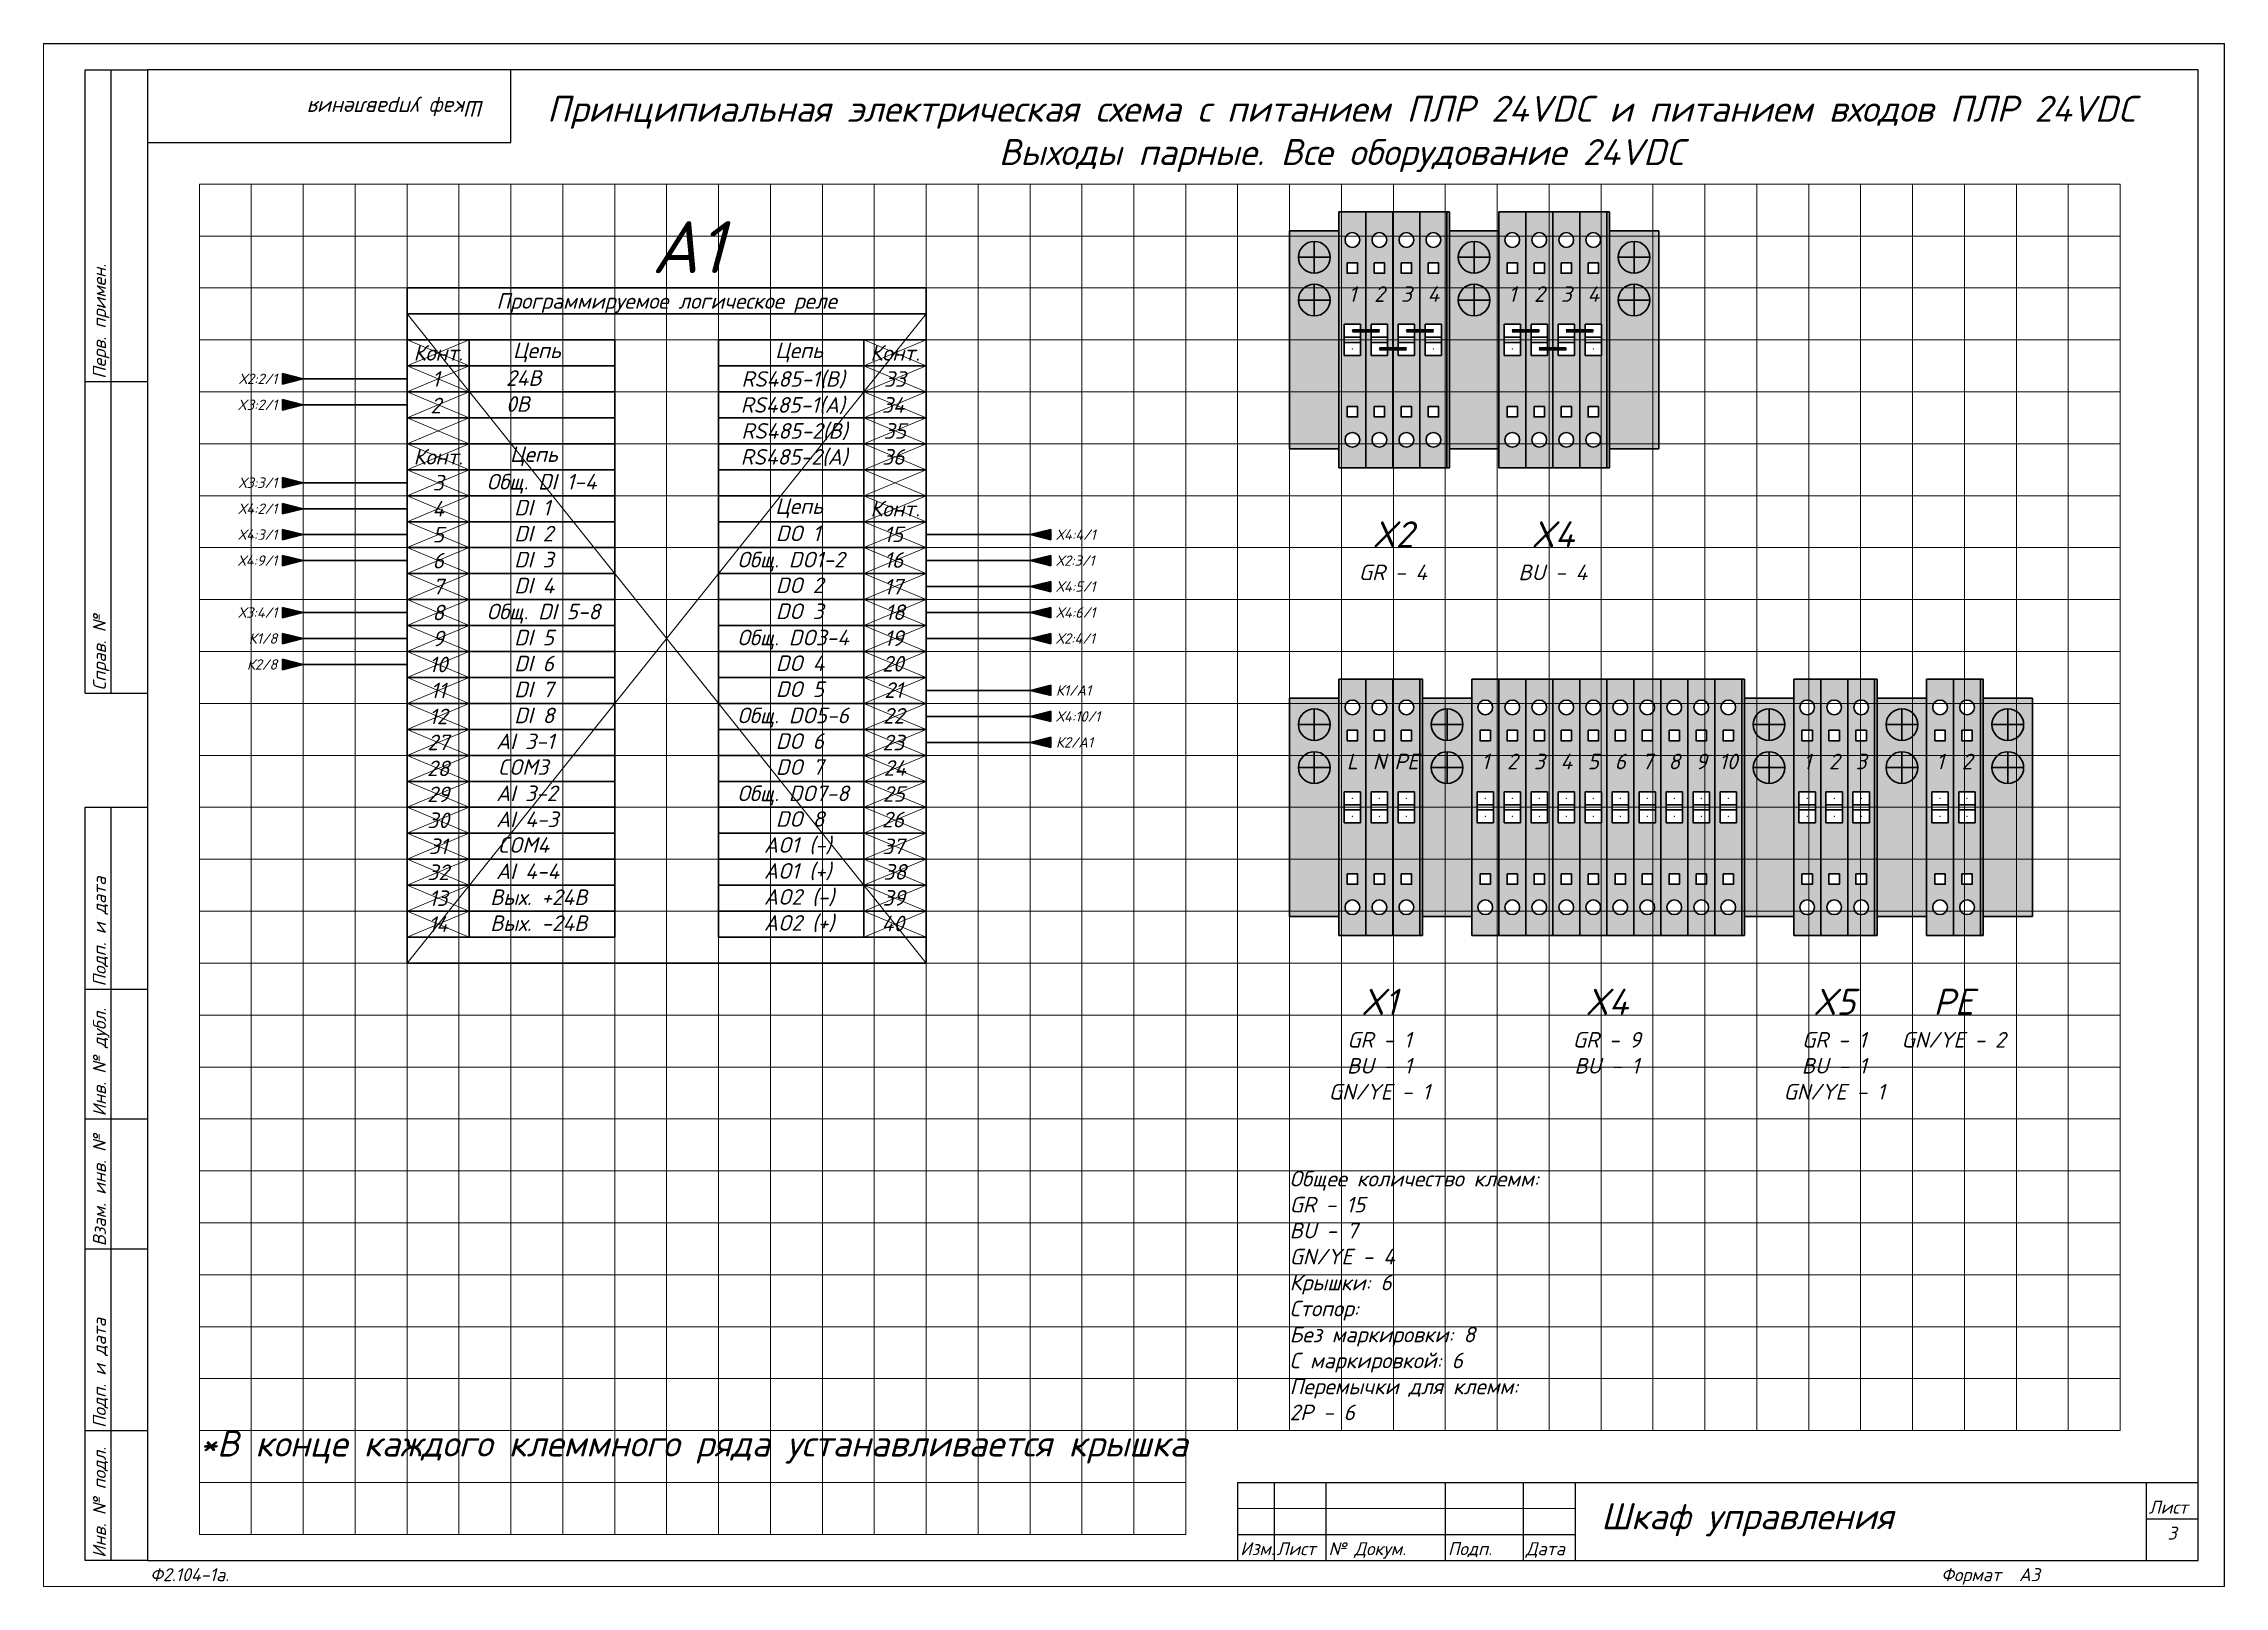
# Paper-space layout 'ДЭ27 15.01.31 Эл3' of a CAD drawing. Header units: millimetres. Extents: x 0 to 420, y 0 to 297.
# The model-space entities are those that its viewports show. They can reach past a viewport. Long polylines and large blocks are cut down to what shows.
import ezdxf
from ezdxf.enums import TextEntityAlignment as Align

# ---------------------------------------------------------------- set-up
doc = ezdxf.new("R2010")
doc.units = ezdxf.units.MM
for name, color, linetype, lineweight in [('4', 4, 'Continuous', 15), ('Основная', 7, 'Continuous', 30), ('Перемычка', 6, 'Continuous', 140)]:
    doc.layers.add(name, color=color, linetype=linetype, lineweight=lineweight)
doc.layers.add('Привязки', color=2, linetype='Continuous', lineweight=0, plot=False, transparency=0.8)
doc.layers.add('рамка', color=253, linetype='Continuous', lineweight=5, transparency=0.8)
doc.styles.add('текст', font='isocpeui.ttf')

psp = doc.layouts.new('ДЭ27 15.01.31 Эл3')

msp = doc.modelspace()

# ---------------------------------------------------------------- texts
at = {"layer": 'Основная', "style": 'текст'}
for s, p in [('Конт.', (21516, 13040.5)), ('Конт.', (21604, 13040.5)), ('1', (21515.54847, 13035.4887)), ('33', (21603.95783, 13035.46551)), ('2', (21515.53427, 13030.36458)), ('34', (21603.66161, 13030.47244)), ('35', (21603.95783, 13025.46551)), ('Конт.', (21516, 13020.5)), ('36', (21603.66161, 13020.47244)), ('3', (21516, 13015.5)), ('4', (21516, 13010.5)), ('Конт.', (21604, 13010.5)), ('5', (21516, 13005.5)), ('15', (21603.68645, 13005.56927)), ('6', (21516, 13000.5)), ('16', (21603.72003, 13000.62104)), ('7', (21516, 12995.5)), ('17', (21603.66523, 12995.47244)), ('8', (21516, 12990.5)), ('18', (21603.96145, 12990.56927)), ('9', (21516, 12985.5)), ('19', (21603.76145, 12985.56927)), ('10', (21516, 12980.5)), ('20', (21603.58801, 12980.64161)), ('11', (21516, 12975.5)), ('21', (21603.68645, 12975.56927)), ('12', (21516, 12970.5)), ('22', (21603.72003, 12970.62104)), ('27', (21516, 12965.5)), ('23', (21603.66523, 12965.47244)), ('28', (21516, 12960.5)), ('24', (21603.96145, 12960.56927)), ('29', (21516, 12955.5)), ('25', (21603.76145, 12955.56927)), ('30', (21516, 12950.5)), ('26', (21603.58801, 12950.64161)), ('31', (21516, 12945.5)), ('37', (21603.66523, 12945.47244)), ('32', (21516, 12940.5)), ('38', (21603.96145, 12940.56927)), ('13', (21516, 12935.5)), ('39', (21603.76145, 12935.56927)), ('14', (21516, 12930.5)), ('40', (21603.58801, 12930.64161))]:
    msp.add_text(s, height=3, dxfattribs=at).set_placement(p, align=Align.MIDDLE_CENTER)
for s, p in [('Цепь', (21530.41481, 13039.5)), ('Цепь', (21580.91878, 13039.5)), ('24B', (21529.0625, 13034.15317)), ('RS485-1(B)', (21574.41098, 13033.97795)), ('0B', (21529.0625, 13029.15317)), ('RS485-1(A)', (21574.26098, 13028.97795)), ('RS485-2(B)', (21574.41098, 13023.97795)), ('Цепь', (21529.82518, 13019.5)), ('RS485-2(A)', (21574.26098, 13018.97795)), ('Общ. DI 1-4', (21525.3665, 13014.19201)), ('DI 1', (21530.64471, 13009.19201)), ('Цепь', (21580.91878, 13009.5)), ('DI 2', (21530.64471, 13004.19201)), ('DO 1', (21581.04294, 13004.25)), ('DI 3', (21530.64471, 12999.19201)), ('Общ. DO1-2', (21573.6427, 12999.19201)), ('DI 4', (21530.64471, 12994.19201)), ('DO 2', (21581.04294, 12994.25)), ('Общ. DI 5-8', (21525.3665, 12989.19201)), ('DO 3', (21581.04294, 12989.25)), ('DI 5', (21530.64471, 12984.19201)), ('Общ. DO3-4', (21573.6427, 12984.19201)), ('DI 6', (21530.64471, 12979.19201)), ('DO 4', (21581.04294, 12979.25)), ('DI 7', (21530.64471, 12974.19201)), ('DO 5', (21581.04294, 12974.25)), ('DI 8', (21530.64471, 12969.19201)), ('Общ. DO5-6', (21573.6427, 12969.19201)), ('AI 3-1', (21527.1615, 12964.19201)), ('DO 6', (21581.04294, 12964.25)), ('COM3', (21527.45772, 12959.25)), ('DO 7', (21581.04294, 12959.25)), ('AI 3-2', (21527.1615, 12954.19201)), ('Общ. DO7-8', (21573.6427, 12954.19201)), ('AI 4-3', (21527.1615, 12949.19201)), ('DO 8', (21581.04294, 12949.25)), ('COM4', (21527.45772, 12944.25)), ('AO1 (-)', (21578.74911, 12944.25)), ('AI 4-4', (21527.1615, 12939.19201)), ('AO1 (+)', (21578.74911, 12939.25)), ('Вых. +24В', (21526.02027, 12934.19201)), ('AO2 (-)', (21578.74911, 12934.25)), ('Вых. -24В', (21526.02027, 12929.19201)), ('AO2 (+)', (21578.74911, 12929.25))]:
    msp.add_text(s, height=3, dxfattribs=at).set_placement(p)
for s, width, heights, insert, char_height, attachment_point in [('Принципиальная электрическая схема с питанием ПЛР 24VDC и питанием входов ПЛР 24VDC\\PВыходы парные. Все оборудование 24VDC', 333.9398066, [15.99579], (21690.0003, 13089.99996), 5, 2), ('Программируемое логическое реле', 84.2365764, [0], (21560, 13052), 3, 2), ('Х2:2/1', 10, [0], (21485, 13035.5), 2, 6), ('X3:2/1', 10, [0], (21485, 13030.5), 2, 6), ('Х3:3/1', 10, [0], (21485, 13015.5), 2, 6), ('Х4:2/1', 10, [0], (21485, 13010.5), 2, 6), ('Х4:3/1', 10, [0], (21485, 13005.5), 2, 6), ('Х4:4/1', 10, [0], (21635, 13005.5), 2, 4), ('{\\H1.66667x;X2\\P\\pxsm1;}GR - 4', 47.1370893, [47.78541], (21699.9, 13008.06813), 3, 2), ('{\\H1.66667x;X4\\P\\pxsm1;}BU - 4', 47.1370893, [47.78541], (21730.7, 13008.06813), 3, 2), ('Х4:9/1', 10, [0], (21485, 13000.5), 2, 6), ('Х2:3/1', 10, [0], (21635, 13000.5), 2, 4), ('Х4:5/1', 10, [0], (21635, 12995.5), 2, 4), ('Х3:4/1', 10, [0], (21485, 12990.5), 2, 6), ('Х4:6/1', 10, [0], (21635, 12990.5), 2, 4), ('К1/8', 10, [0], (21485, 12985.5), 2, 6), ('Х2:4/1', 10, [0], (21635, 12985.5), 2, 4), ('К2/8', 10.2014134, [0.81676], (21485, 12980.5), 2, 6), ('К1/А1', 10, [0], (21635, 12975.5), 2, 4), ('Х4:10/1', 10, [0], (21635, 12970.5), 2, 4), ('К2/А1', 10, [0], (21635, 12965.5), 2, 4), ('{\\H1.66667x;X1\\P\\pxsm1;}GR - 1\\PBU - 1\\PGN/YE - 1', 47.1370893, [47.78541], (21697.3, 12918.06813), 3, 2), ('{\\H1.66667x;X4\\P\\pxsm1;}GR - 9\\PBU - 1', 47.1370893, [47.78541], (21741.1, 12918.06813), 3, 2), ('{\\H1.66667x;X5\\P\\pxsm1;}GR - 1\\PBU - 1\\PGN/YE - 1', 47.1370893, [47.78541], (21784.9, 12918.06813), 3, 2), ('{\\H1.66667x;PE\\P\\pxsm1;}GN/YE - 2', 47.1370893, [47.78541], (21807.9, 12918.06813), 3, 2), ('\\pxsm1;Общее количество клемм:\\PGR - 15\\PBU - 7\\PGN/YE - 4\\PКрышки: 6\\PСтопор:\\PБез маркировки: 8\\PС маркировкой: 6\\PПеремычки для клемм:\\P2P - 6', 160, [50], (21680, 12883), 3, 1), ('\\pxsm1;*В конце каждого клеммного ряда устанавливается крышка', 190, [20], (21470, 12833), 5, 1)]:
    msp.add_mtext_dynamic_manual_height_columns(s, width=width, gutter_width=200, heights=heights, dxfattribs=dict(at, insert=insert, char_height=char_height, attachment_point=attachment_point))
at = {"layer": 'Основная', "insert": (21564.13512, 13060.85509), "char_height": 10, "width": 15.4855599, "attachment_point": 5, "style": 'текст'}
msp.add_mtext('А1', dxfattribs=at)

# ---------------------------------------------------------------- blocks, each defined once
blk = doc.blocks.new('*U434')
at = {"layer": 'Привязки'}
blk.add_line((350, 1300), (-1850, 1300), dxfattribs=at)
blk = doc.blocks.new('*U435')
at = {"layer": 'Привязки', "color": 0, "linetype": 'ByBlock', "lineweight": -2, "transparency": 16777216}
blk.add_blockref('*U434', (14100, 0), dxfattribs=at)
blk = doc.blocks.new('*U110')
for p, q in [((8, 232), (8, 292)), ((8, 292), (20, 292)), ((13, 232), (13, 292)), ((90, 292), (90, 292)), ((90, 292), (90, 292)), ((90, 278), (90, 292)), ((90, 292), (90, 292)), ((90, 292), (90, 292)), ((90, 292), (90, 292)), ((20, 278), (90, 278)), ((8, 232), (20, 232)), ((8, 172), (8, 232)), ((13, 172), (13, 232)), ((8, 172), (20, 172)), ((8, 115), (8, 150)), ((8, 150), (20, 150)), ((13, 115), (13, 150)), ((8, 90), (8, 115)), ((8, 115), (20, 115)), ((13, 90), (13, 115)), ((8, 65), (8, 90)), ((8, 90), (20, 90)), ((13, 65), (13, 90)), ((8, 30), (8, 65)), ((8, 65), (20, 65)), ((13, 30), (13, 65)), ((8, 5), (8, 30)), ((8, 30), (20, 30)), ((13, 5), (13, 30)), ((230, 20), (415, 20)), ((230, 20), (230, 5)), ((237, 20), (237, 5)), ((247, 20), (247, 5)), ((270, 20), (270, 5)), ((285, 20), (285, 5)), ((295, 20), (295, 5)), ((405, 20), (405, 5)), ((415, 20), (415, 20)), ((415, 20), (415, 20)), ((405, 13), (415, 13)), ((230, 10), (295, 10)), ((20, 5), (8, 5)), ((230, 5), (295, 5)), ((415, 5), (415, 5)), ((415, 5), (415, 5)), ((415, 5), (415, 5)), ((415, 5), (415, 5)), ((415, 5), (415, 5)), ((415, 5), (415, 5)), ((415, 5), (415, 5))]:
    blk.add_line(p, q)
blk.add_lwpolyline([(20, 5), (415, 5), (415, 292), (20, 292)], close=True)
at = {"layer": '4'}
for p, q in [((230, 15), (295, 15)), ((415, 5), (415, 5)), ((415, 5), (415, 5)), ((415, 5), (415, 5)), ((415, 5), (415, 5)), ((415, 5), (415, 5)), ((415, 5), (415, 5)), ((415, 5), (415, 5)), ((415, 5), (415, 5)), ((415, 5), (415, 5))]:
    blk.add_line(p, q, dxfattribs=at)
at = {"layer": 'Привязки'}
blk.add_lwpolyline([(0, 0), (420, 0), (420, 297), (0, 297)], close=True, dxfattribs=at)
at = {"layer": 'рамка'}
blk.add_lwpolyline([(0, 297), (420, 297), (420, 0), (0, 0)], close=True, dxfattribs=at)
at = {"style": 'текст'}
for s, p in [('Перв. примен.', (12, 232.5)), ('Справ. №', (12, 172.5)), ('Подп. и дата', (12, 115.5)), ('Инв. № дубл.', (12, 90.5)), ('Взам. инв. №', (12, 65.5)), ('Подп. и дата', (12, 30.5)), ('Инв. № подл.', (12, 5.5))]:
    blk.add_text(s, height=2.5, rotation=90, dxfattribs=at).set_placement(p)
for s, height, p in [('Лист', 2.5, (405.5, 14)), ('Изм.', 2.5, (230.5, 6)), ('Лист', 2.5, (237.5, 6)), ('№ Докум.', 2.5, (247.5, 6)), ('Подп.', 2.5, (270.5, 6)), ('Дата', 2.5, (285.5, 6)), ('Ф2.104-1.', 0.005, (20, 4.99)), ('Разраб.', 0.0000135, (415, 5)), ('Пров.', 0.0000135, (415, 5)), ('Т.контр.', 0.0000135, (415, 5)), ('Н.контр.', 0.0000135, (415, 5)), ('Утв.', 0.0000135, (415, 5)), ('Лит.', 0.0000135, (415, 5)), ('Масса', 0.0000135, (415, 5)), ('Масштаб', 0.0000135, (415, 5)), ('Листов', 0.0000135, (415, 5)), ('Ф2.104-1а.', 2.5, (20.5, 1)), ('Формат', 2.5, (365.5, 1)), ('А3', 2.5, (380.5, 1)), ('А4', 0.025, (419.61, 0.01)), ('А2', 0.00833, (419.87, 0)), ('А1', 0.00625, (419.9, 0)), ('А0', 0.005, (419.92, 0))]:
    blk.add_text(s, height=height, dxfattribs=at).set_placement(p)
for tag, p, height in [('12', (90, 292), 0.00000373), ('13', (90, 292), 0.00000373), ('27', (90, 292), 0.00000522), ('29', (105, 249), 3.5), ('ИЗМ2', (230.5, 16), 2.5), ('ЛИСТИЗМ2', (237.5, 16), 2.5), ('№ДОКУМИЗМ2', (247.5, 16), 2.5), ('28', (415, 20), 0.0000438), ('ИЗМ1', (230.5, 11), 2.5), ('ЛИСТИЗМ1', (237.5, 11), 2.5), ('№ДОКУМИЗМ1', (247.5, 11), 2.5), ('ПОДПИЗМ1', (270.5, 11), 2.5), ('ДАТАИЗМ1', (285.5, 11), 2.5), ('ДАТАНКОНТР', (285.5, 11), 2.5), ('ОБОЗНАЧЕНИЕ', (300, 11), 5), ('ДАТАУТВ', (285.5, 6), 2.5), ('РАЗРАБ', (415, 5), 0.0000135), ('ЛИСТОВ', (415, 5), 0.0000135), ('ПРОВ', (415, 5), 0.0000135), ('ТКОНТР', (415, 5), 0.0000135), ('НКОНТР', (415, 5), 0.0000135), ('УТВ', (415, 5), 0.0000135), ('10', (415, 5), 0.0000135), ('11', (415, 5), 0.0000135), ('ПОДПИЗМ2', (415, 5), 0.0000135), ('ДАТАИЗМ2', (415, 5), 0.0000135), ('ИЗМ3', (415, 5), 0.0000135), ('ЛИСТИЗМ3', (415, 5), 0.0000135), ('№ДОКУМИЗМ3', (415, 5), 0.0000135), ('ПОДПИЗМ3', (415, 5), 0.0000135), ('ДАТАИЗМ3', (415, 5), 0.0000135), ('ИЗМ4', (415, 5), 0.0000135), ('ЛИСТИЗМ4', (415, 5), 0.0000135), ('№ДОКУМИЗМ4', (415, 5), 0.0000135), ('ПОДПИЗМ4', (415, 5), 0.0000135), ('ДАТАИЗМ4', (415, 5), 0.0000135), ('ДАТАРАЗРАБ', (415, 5), 0.0000135), ('ДАТАПРОВ', (415, 5), 0.0000135), ('ДАТАТКОНТР', (415, 5), 0.0000135)]:
    blk.add_attdef(tag, p, '', height=height, dxfattribs=at)
for tag, p, height, rotation in [('ОБОЗНАЧЕНИЕ-ВЕРХ', (85, 286), 3.5, 180), ('ПРИМЕНЯЕМОСТЬ', (19, 232.5), 2.5, 90), ('СПРАВ№', (19, 172.5), 2.5, 90), ('ДАТАУЧЁТАДУБЛ', (19, 115.5), 2.5, 90), ('ИНВ№ДУБЛ', (19, 90.5), 2.5, 90), ('ВЗАМИНВ№', (19, 65.5), 2.5, 90), ('ДАТАУЧЁТА', (19, 30.5), 2.5, 90), ('ИНВ№ПОДЛ', (19, 5.5), 2.5, 90)]:
    blk.add_attdef(tag, p, '', height=height, rotation=rotation, dxfattribs=at)
blk.add_attdef('30', text='', height=5, dxfattribs=at).set_placement((355, 34), align=Align.MIDDLE)
for tag, height, p in [('ЛИСТ', 2.5, (410, 9)), ('НАИМЕНОВАНИЕ1', 0.000027, (415, 5)), ('НАИМЕНОВАНИЕ2', 0.0000189, (415, 5)), ('НАИМЕНОВАНИЕ3', 0.0000189, (415, 5)), ('НАИМЕНОВАНИЕ4', 0.0000135, (415, 5)), ('МАССА', 0.0000189, (415, 5)), ('МАСШТАБ', 0.0000189, (415, 5)), ('МАТЕРИАЛ1', 0.0000135, (415, 5)), ('МАТЕРИАЛ2', 0.0000135, (415, 5)), ('МАТЕРИАЛ3', 0.0000135, (415, 5)), ('ПРЕДПРИЯТИЕ1', 0.0000189, (415, 5)), ('ПРЕДПРИЯТИЕ2', 0.0000189, (415, 5)), ('ПРЕДПРИЯТИЕ3', 0.0000189, (415, 5))]:
    blk.add_attdef(tag, text='', height=height, dxfattribs=at).set_placement(p, align=Align.CENTER)
for tag in ['ЛИТЕРА', 'ЛИТЕРА2', 'ЛИТЕРА3']:
    blk.add_attdef(tag, text='', height=0.0000135, dxfattribs=at).set_placement((415, 5), align=Align.RIGHT)
for tag in ['ИНДЕКС', 'ИНДЕКС2', 'ИНДЕКС3']:
    blk.add_attdef(tag, text='', height=0.0000135, dxfattribs=at).set_placement((415, 5), align=Align.TOP_LEFT)
blk = doc.blocks.new('Стопор на DIN')
at = {"layer": 'Основная', "true_color": 0x939598}
h = blk.add_hatch(color=252, dxfattribs=at)
h.dxf.hatch_style = 1
h.paths.add_polyline_path([(0, 21), (-9.5, 21), (-9.5, -21), (0, -21)])
at = {"layer": 'Основная'}
for p, q in [((-9.5, -21), (-9.5, 21)), ((-9.5, 21), (0, 21)), ((-4.75, 18.97), (-4.75, 12.87)), ((0, 21), (0, -21)), ((-4.75, 15.92), (-7.8, 15.92)), ((-7.8, 15.92), (-1.7, 15.92)), ((-4.75, 10.71), (-4.75, 4.6)), ((-7.8, 7.66), (-1.7, 7.66)), ((-9.5, -21), (0, -21))]:
    blk.add_line(p, q, dxfattribs=at)
for centre in [(-4.75, 15.92), (-4.75, 7.66)]:
    blk.add_circle(centre, 3.05, dxfattribs=at)
blk = doc.blocks.new('КПИ 2-2.5')
at = {"layer": 'Основная'}
for p, q in [((0, -24.65), (0, 24.65)), ((0, 24.65), (5.2, 24.65)), ((5.2, 24.65), (5.2, -24.65)), ((2.6, 3), (1.025, 3)), ((1.025, 3), (1.025, 0)), ((1.025, 0.5), (4.175, 0.5)), ((1.025, 0.5), (4.175, 0.5)), ((1.025, 0), (1.025, -3)), ((4.175, 3), (2.6, 3)), ((4.175, 3), (4.175, 0)), ((4.175, 0), (4.175, -3)), ((4.175, -0.5), (1.025, -0.5)), ((1.025, -0.5), (4.175, -0.5)), ((2.6, -3), (1.025, -3)), ((4.175, -3), (2.6, -3)), ((5.2, -24.65), (0, -24.65))]:
    blk.add_line(p, q, dxfattribs=at)
for points in [[(1.6, 14.825), (3.6, 14.825), (3.6, 12.825), (1.6, 12.825)], [(1.6, -12.825), (3.6, -12.825), (3.6, -14.825), (1.6, -14.825)]]:
    blk.add_lwpolyline(points, close=True, dxfattribs=at)
for centre in [(2.6, 19.2375), (2.6, -19.2375)]:
    blk.add_circle(centre, 1.4187, dxfattribs=at)
blk = doc.blocks.new('КПИ 2-2.5 ЖЗ')
at = {"layer": 'Основная', "true_color": 0x939598}
h = blk.add_hatch(color=252, dxfattribs=at)
h.set_gradient(color1=(19, 103, 52), color2=(200, 201, 45), rotation=45, name='CYLINDER')
h.paths.add_polyline_path([(5.2, 24.65), (0, 24.65), (0, 0), (1.03, 0), (1.03, 3), (2.6, 3), (4.17, 3), (4.17, -3), (5.2, -3)])
h.paths.add_polyline_path([(1.6, 12.82), (1.6, 14.82), (3.6, 14.82), (3.6, 12.82)], flags=16)
edge = h.paths.add_edge_path(flags=16)
edge.add_arc((2.6, 19.24), 1.42, 0, 360)
at = {"layer": 'Основная'}
h = blk.add_hatch(color=256, dxfattribs=at)
h.set_gradient(color1=(200, 201, 45), color2=(19, 103, 52), rotation=45, name='CYLINDER')
h.paths.add_polyline_path([(5.2, 0), (4.17, 0), (4.17, -3), (2.6, -3), (1.03, -3), (1.03, 3), (0, 3), (0, -24.65), (5.2, -24.65)])
h.paths.add_polyline_path([(3.6, -12.82), (3.6, -14.82), (1.6, -14.82), (1.6, -12.82)], flags=16)
edge = h.paths.add_edge_path(flags=16)
edge.add_arc((2.6, -19.24), 1.42, 0, 360)
at = {"layer": 'Привязки'}
for centre in [(2.6, 1.75), (2.6, -1.75)]:
    blk.add_circle(centre, 0.00000908, dxfattribs=at)
for p in [(2.6, 1.75), (2.6, 1.75), (2.6, 1.75), (2.6, 1.75), (2.6, 1.75), (2.6, 1.75), (2.6, -1.75), (2.6, -1.75), (2.6, -1.75), (2.6, -1.75), (2.6, -1.75), (2.6, -1.75)]:
    blk.add_point(p, dxfattribs=at)
at = {"layer": 'Основная'}
blk.add_blockref('КПИ 2-2.5', (0, 0), dxfattribs=at)
blk = doc.blocks.new('КПИ 2-2.5 серая')
at = {"layer": 'Основная', "true_color": 0x939598}
h = blk.add_hatch(color=252, dxfattribs=at)
h.dxf.hatch_style = 1
h.paths.add_polyline_path([(5.2, 24.65), (0, 24.65), (0, -24.65), (5.2, -24.65)])
h.paths.add_polyline_path([(4.17, 3), (4.17, 0), (4.17, -3), (2.6, -3), (1.03, -3), (1.03, 0), (1.03, 3), (2.6, 3)], flags=16)
h.paths.add_polyline_path([(1.6, 12.82), (1.6, 14.82), (3.6, 14.82), (3.6, 12.82)], flags=16)
h.paths.add_polyline_path([(1.18, 19.24, -1), (4.02, 19.24, -1)], flags=16)
h.paths.add_polyline_path([(3.6, -12.82), (3.6, -14.82), (1.6, -14.82), (1.6, -12.82)], flags=16)
h.paths.add_polyline_path([(4.02, -19.24, -1), (1.18, -19.24, -1)], flags=16)
at = {"layer": 'Привязки'}
blk.add_line((0, 0), (5.2, 0), dxfattribs=at)
for centre in [(2.6, 1.75), (2.6, -1.75)]:
    blk.add_circle(centre, 0.00000908, dxfattribs=at)
for p in [(2.6, 1.75), (2.6, 1.75), (2.6, 1.75), (2.6, 1.75), (2.6, 1.75), (2.6, 1.75), (2.6, -1.75), (2.6, -1.75), (2.6, -1.75), (2.6, -1.75), (2.6, -1.75), (2.6, -1.75)]:
    blk.add_point(p, dxfattribs=at)
at = {"layer": 'Основная'}
blk.add_blockref('КПИ 2-2.5', (0, 0), dxfattribs=at)
blk = doc.blocks.new('КПИ 2-2.5 синяя')
at = {"layer": 'Основная', "true_color": 0x22346e}
h = blk.add_hatch(color=159, dxfattribs=at)
h.dxf.hatch_style = 1
h.paths.add_polyline_path([(5.2, 24.65), (0, 24.65), (0, -24.65), (5.2, -24.65)])
h.paths.add_polyline_path([(4.17, 3), (4.17, 0), (4.17, -3), (2.6, -3), (1.03, -3), (1.03, 0), (1.03, 3), (2.6, 3)], flags=16)
h.paths.add_polyline_path([(1.6, 12.82), (1.6, 14.82), (3.6, 14.82), (3.6, 12.82)], flags=16)
h.paths.add_polyline_path([(1.18, 19.24, -1), (4.02, 19.24, -1)], flags=16)
h.paths.add_polyline_path([(3.6, -12.82), (3.6, -14.82), (1.6, -14.82), (1.6, -12.82)], flags=16)
h.paths.add_polyline_path([(4.02, -19.24, -1), (1.18, -19.24, -1)], flags=16)
at = {"layer": 'Привязки'}
for centre in [(2.6, 1.75), (2.6, -1.75)]:
    blk.add_circle(centre, 0.00000908, dxfattribs=at)
for p in [(2.6, 1.75), (2.6, 1.75), (2.6, 1.75), (2.6, 1.75), (2.6, 1.75), (2.6, 1.75), (2.6, -1.75), (2.6, -1.75), (2.6, -1.75), (2.6, -1.75), (2.6, -1.75), (2.6, -1.75)]:
    blk.add_point(p, dxfattribs=at)
at = {"layer": 'Основная'}
blk.add_blockref('КПИ 2-2.5', (0, 0), dxfattribs=at)
blk = doc.blocks.new('Заглушка КПИ серая 1.5-2.5')
at = {"layer": 'Основная', "true_color": 0x939598}
h = blk.add_hatch(color=252, dxfattribs=at)
h.dxf.hatch_style = 1
h.paths.add_polyline_path([(0, -24.65), (0.5, -24.65), (0.5, 24.65), (0, 24.65)])
at = {"layer": 'Основная'}
for p, q in [((0, 24.65), (0, -24.65)), ((0.5, 24.65), (0, 24.65)), ((0.5, -24.65), (0.5, 24.65)), ((0, -24.65), (0.5, -24.65))]:
    blk.add_line(p, q, dxfattribs=at)

# ---------------------------------------------------------------- hatches: boundary and pattern name
at = {"layer": 'Основная'}
h = msp.add_hatch(color=256, dxfattribs=at)
h.dxf.hatch_style = 1
h.paths.add_polyline_path([(21490, 13035.5), (21486, 13036.5), (21486, 13035.5)])
h.paths.add_polyline_path([(21490, 13035.5), (21486, 13035.5), (21486, 13034.5)])
h = msp.add_hatch(color=256, dxfattribs=at)
h.dxf.hatch_style = 1
h.paths.add_polyline_path([(21490, 13030.5), (21486, 13031.5), (21486, 13030.5)])
h.paths.add_polyline_path([(21490, 13030.5), (21486, 13030.5), (21486, 13029.5)])
h = msp.add_hatch(color=256, dxfattribs=at)
h.dxf.hatch_style = 1
h.paths.add_polyline_path([(21490, 13015.5), (21486, 13016.5), (21486, 13015.5)])
h.paths.add_polyline_path([(21490, 13015.5), (21486, 13015.5), (21486, 13014.5)])
h = msp.add_hatch(color=256, dxfattribs=at)
h.dxf.hatch_style = 1
h.paths.add_polyline_path([(21490, 13010.5), (21486, 13011.5), (21486, 13010.5)])
h.paths.add_polyline_path([(21490, 13010.5), (21486, 13010.5), (21486, 13009.5)])
h = msp.add_hatch(color=256, dxfattribs=at)
h.dxf.hatch_style = 1
h.paths.add_polyline_path([(21490, 13005.5), (21486, 13006.5), (21486, 13005.5)])
h.paths.add_polyline_path([(21490, 13005.5), (21486, 13005.5), (21486, 13004.5)])
h = msp.add_hatch(color=256, dxfattribs=at)
h.dxf.hatch_style = 1
h.paths.add_polyline_path([(21630, 13005.5), (21634, 13006.5), (21634, 13005.5)])
h.paths.add_polyline_path([(21630, 13005.5), (21634, 13005.5), (21634, 13004.5)])
h = msp.add_hatch(color=256, dxfattribs=at)
h.dxf.hatch_style = 1
h.paths.add_polyline_path([(21490, 13000.5), (21486, 13001.5), (21486, 13000.5)])
h.paths.add_polyline_path([(21490, 13000.5), (21486, 13000.5), (21486, 12999.5)])
h = msp.add_hatch(color=256, dxfattribs=at)
h.dxf.hatch_style = 1
h.paths.add_polyline_path([(21630, 13000.5), (21634, 13001.5), (21634, 13000.5)])
h.paths.add_polyline_path([(21630, 13000.5), (21634, 13000.5), (21634, 12999.5)])
h = msp.add_hatch(color=256, dxfattribs=at)
h.dxf.hatch_style = 1
h.paths.add_polyline_path([(21630, 12995.5), (21634, 12996.5), (21634, 12995.5)])
h.paths.add_polyline_path([(21630, 12995.5), (21634, 12995.5), (21634, 12994.5)])
h = msp.add_hatch(color=256, dxfattribs=at)
h.dxf.hatch_style = 1
h.paths.add_polyline_path([(21490, 12990.5), (21486, 12991.5), (21486, 12990.5)])
h.paths.add_polyline_path([(21490, 12990.5), (21486, 12990.5), (21486, 12989.5)])
h = msp.add_hatch(color=256, dxfattribs=at)
h.dxf.hatch_style = 1
h.paths.add_polyline_path([(21630, 12990.5), (21634, 12991.5), (21634, 12990.5)])
h.paths.add_polyline_path([(21630, 12990.5), (21634, 12990.5), (21634, 12989.5)])
h = msp.add_hatch(color=256, dxfattribs=at)
h.dxf.hatch_style = 1
h.paths.add_polyline_path([(21490, 12985.5), (21486, 12986.5), (21486, 12985.5)])
h.paths.add_polyline_path([(21490, 12985.5), (21486, 12985.5), (21486, 12984.5)])
h = msp.add_hatch(color=256, dxfattribs=at)
h.dxf.hatch_style = 1
h.paths.add_polyline_path([(21630, 12985.5), (21634, 12986.5), (21634, 12985.5)])
h.paths.add_polyline_path([(21630, 12985.5), (21634, 12985.5), (21634, 12984.5)])
h = msp.add_hatch(color=256, dxfattribs=at)
h.dxf.hatch_style = 1
h.paths.add_polyline_path([(21490, 12980.5), (21486, 12981.5), (21486, 12980.5)])
h.paths.add_polyline_path([(21490, 12980.5), (21486, 12980.5), (21486, 12979.5)])
h = msp.add_hatch(color=256, dxfattribs=at)
h.dxf.hatch_style = 1
h.paths.add_polyline_path([(21630, 12975.5), (21634, 12976.5), (21634, 12975.5)])
h.paths.add_polyline_path([(21630, 12975.5), (21634, 12975.5), (21634, 12974.5)])
h = msp.add_hatch(color=256, dxfattribs=at)
h.dxf.hatch_style = 1
h.paths.add_polyline_path([(21630, 12970.5), (21634, 12971.5), (21634, 12970.5)])
h.paths.add_polyline_path([(21630, 12970.5), (21634, 12970.5), (21634, 12969.5)])
h = msp.add_hatch(color=256, dxfattribs=at)
h.dxf.hatch_style = 1
h.paths.add_polyline_path([(21630, 12965.5), (21634, 12966.5), (21634, 12965.5)])
h.paths.add_polyline_path([(21630, 12965.5), (21634, 12965.5), (21634, 12964.5)])

# ---------------------------------------------------------------- linework, layer by layer
at = {"layer": 'Основная', "ltscale": 100}
msp.add_line((21610, 13053), (21510, 13053), dxfattribs=at)
at = {"layer": 'Основная'}
for p, q in [((21510, 13053), (21510, 13048)), ((21610, 13048), (21610, 13053)), ((21510, 13048), (21510, 13043)), ((21610, 13048), (21610, 13043)), ((21510, 13043), (21510, 13038)), ((21522, 13043), (21522, 13038)), ((21522, 13043), (21550, 13043)), ((21550, 13043), (21550, 12928)), ((21570, 13043), (21570, 12928)), ((21598, 13043), (21570, 13043)), ((21598, 13043), (21598, 13038)), ((21610, 13043), (21610, 13038)), ((21490, 13035.5), (21486, 13036.5)), ((21486, 13036.5), (21486, 13034.5)), ((21486, 13034.5), (21490, 13035.5)), ((21510, 13035.5), (21490, 13035.5)), ((21510, 13038), (21510, 13033)), ((21522, 13038), (21522, 13033)), ((21522, 13038), (21550, 13038)), ((21598, 13038), (21570, 13038)), ((21598, 13038), (21598, 13033)), ((21610, 13038), (21610, 13033)), ((21490, 13030.5), (21486, 13031.5)), ((21486, 13031.5), (21486, 13029.5)), ((21486, 13029.5), (21490, 13030.5)), ((21510, 13030.5), (21490, 13030.5)), ((21510, 13033), (21510, 13028)), ((21522, 13033), (21522, 13028)), ((21522, 13033), (21550, 13033)), ((21598, 13033), (21570, 13033)), ((21598, 13033), (21598, 13028)), ((21610, 13033), (21610, 13028)), ((21510, 13028), (21510, 13023)), ((21522, 13028), (21522, 13023)), ((21522, 13028), (21550, 13028)), ((21598, 13028), (21570, 13028)), ((21598, 13028), (21598, 13023)), ((21610, 13028), (21610, 13023)), ((21510, 13023), (21510, 13018)), ((21522, 13023), (21522, 13018)), ((21522, 13023), (21550, 13023)), ((21598, 13023), (21570, 13023)), ((21598, 13023), (21598, 13018)), ((21610, 13023), (21610, 13018)), ((21510, 13018), (21510, 13013)), ((21522, 13018), (21522, 13013)), ((21522, 13018), (21550, 13018)), ((21598, 13018), (21570, 13018)), ((21598, 13018), (21598, 13013)), ((21610, 13018), (21610, 13013)), ((21490, 13015.5), (21486, 13016.5)), ((21486, 13016.5), (21486, 13014.5)), ((21486, 13014.5), (21490, 13015.5)), ((21510, 13015.5), (21490, 13015.5)), ((21490, 13010.5), (21486, 13011.5)), ((21486, 13011.5), (21486, 13009.5)), ((21486, 13009.5), (21490, 13010.5)), ((21510, 13010.5), (21490, 13010.5)), ((21510, 13013), (21510, 13008)), ((21522, 13013), (21522, 13008)), ((21522, 13013), (21550, 13013)), ((21598, 13013), (21570, 13013)), ((21598, 13013), (21598, 13008)), ((21610, 13013), (21610, 13008)), ((21490, 13005.5), (21486, 13006.5)), ((21486, 13006.5), (21486, 13004.5)), ((21486, 13004.5), (21490, 13005.5)), ((21510, 13005.5), (21490, 13005.5)), ((21510, 13008), (21510, 13003)), ((21522, 13008), (21522, 13003)), ((21522, 13008), (21550, 13008)), ((21598, 13008), (21570, 13008)), ((21598, 13008), (21598, 13003)), ((21610, 13008), (21610, 13003)), ((21610, 13005.5), (21630, 13005.5)), ((21630, 13005.5), (21634, 13006.5)), ((21634, 13004.5), (21630, 13005.5)), ((21634, 13006.5), (21634, 13004.5)), ((21490, 13000.5), (21486, 13001.5)), ((21486, 13001.5), (21486, 12999.5)), ((21510, 13003), (21510, 12998)), ((21522, 13003), (21522, 12998)), ((21522, 13003), (21550, 13003)), ((21598, 13003), (21570, 13003)), ((21598, 13003), (21598, 12998)), ((21610, 13003), (21610, 12998)), ((21630, 13000.5), (21634, 13001.5)), ((21634, 13001.5), (21634, 12999.5)), ((21486, 12999.5), (21490, 13000.5)), ((21510, 13000.5), (21490, 13000.5)), ((21510, 12998), (21510, 12993)), ((21522, 12998), (21522, 12993)), ((21522, 12998), (21550, 12998)), ((21598, 12998), (21570, 12998)), ((21598, 12998), (21598, 12993)), ((21610, 13000.5), (21630, 13000.5)), ((21610, 12998), (21610, 12993)), ((21634, 12999.5), (21630, 13000.5)), ((21510, 12993), (21510, 12988)), ((21522, 12993), (21522, 12988)), ((21522, 12993), (21550, 12993)), ((21598, 12993), (21570, 12993)), ((21598, 12993), (21598, 12988)), ((21610, 12995.5), (21630, 12995.5)), ((21610, 12993), (21610, 12988)), ((21630, 12995.5), (21634, 12996.5)), ((21634, 12994.5), (21630, 12995.5)), ((21634, 12996.5), (21634, 12994.5)), ((21490, 12990.5), (21486, 12991.5)), ((21486, 12991.5), (21486, 12989.5)), ((21486, 12989.5), (21490, 12990.5)), ((21510, 12990.5), (21490, 12990.5)), ((21610, 12990.5), (21630, 12990.5)), ((21630, 12990.5), (21634, 12991.5)), ((21634, 12989.5), (21630, 12990.5)), ((21634, 12991.5), (21634, 12989.5)), ((21490, 12985.5), (21486, 12986.5)), ((21486, 12986.5), (21486, 12984.5)), ((21486, 12984.5), (21490, 12985.5)), ((21510, 12985.5), (21490, 12985.5)), ((21510, 12988), (21510, 12983)), ((21522, 12988), (21522, 12983)), ((21522, 12988), (21550, 12988)), ((21598, 12988), (21570, 12988)), ((21598, 12988), (21598, 12983)), ((21610, 12988), (21610, 12983)), ((21610, 12985.5), (21630, 12985.5)), ((21630, 12985.5), (21634, 12986.5)), ((21634, 12984.5), (21630, 12985.5)), ((21634, 12986.5), (21634, 12984.5)), ((21490, 12980.5), (21486, 12981.5)), ((21486, 12981.5), (21486, 12979.5)), ((21486, 12979.5), (21490, 12980.5)), ((21510, 12980.5), (21490, 12980.5)), ((21510, 12983), (21510, 12978)), ((21522, 12983), (21522, 12978)), ((21522, 12983), (21550, 12983)), ((21598, 12983), (21570, 12983)), ((21598, 12983), (21598, 12978)), ((21610, 12983), (21610, 12978)), ((21510, 12978), (21510, 12973)), ((21522, 12978), (21522, 12973)), ((21522, 12978), (21550, 12978)), ((21598, 12978), (21570, 12978)), ((21598, 12978), (21598, 12973)), ((21610, 12978), (21610, 12973)), ((21630, 12975.5), (21634, 12976.5)), ((21634, 12976.5), (21634, 12974.5)), ((21510, 12973), (21510, 12968)), ((21522, 12973), (21522, 12968)), ((21522, 12973), (21550, 12973)), ((21598, 12973), (21570, 12973)), ((21598, 12973), (21598, 12968)), ((21610, 12975.5), (21630, 12975.5)), ((21610, 12973), (21610, 12968)), ((21634, 12974.5), (21630, 12975.5)), ((21510, 12968), (21510, 12963)), ((21522, 12968), (21522, 12963)), ((21522, 12968), (21550, 12968)), ((21598, 12968), (21570, 12968)), ((21598, 12968), (21598, 12963)), ((21610, 12970.5), (21630, 12970.5)), ((21610, 12968), (21610, 12963)), ((21630, 12970.5), (21634, 12971.5)), ((21634, 12969.5), (21630, 12970.5)), ((21634, 12971.5), (21634, 12969.5)), ((21610, 12965.5), (21630, 12965.5)), ((21630, 12965.5), (21634, 12966.5)), ((21634, 12964.5), (21630, 12965.5)), ((21634, 12966.5), (21634, 12964.5)), ((21510, 12963), (21510, 12958)), ((21522, 12963), (21522, 12958)), ((21522, 12963), (21550, 12963)), ((21598, 12963), (21570, 12963)), ((21598, 12963), (21598, 12958)), ((21610, 12963), (21610, 12958)), ((21510, 12958), (21510, 12953)), ((21522, 12958), (21522, 12953)), ((21522, 12958), (21550, 12958)), ((21598, 12958), (21570, 12958)), ((21598, 12958), (21598, 12953)), ((21610, 12958), (21610, 12953)), ((21510, 12953), (21510, 12948)), ((21522, 12953), (21522, 12948)), ((21522, 12953), (21550, 12953)), ((21598, 12953), (21570, 12953)), ((21598, 12953), (21598, 12948)), ((21610, 12953), (21610, 12948)), ((21680.00555, 12953), (21680.00555, 12953)), ((21510, 12948), (21510, 12943)), ((21522, 12948), (21522, 12943)), ((21522, 12948), (21550, 12948)), ((21598, 12948), (21570, 12948)), ((21598, 12948), (21598, 12943)), ((21610, 12948), (21610, 12943)), ((21510, 12943), (21510, 12938)), ((21522, 12943), (21522, 12938)), ((21522, 12943), (21550, 12943)), ((21598, 12943), (21570, 12943)), ((21598, 12943), (21598, 12938)), ((21610, 12943), (21610, 12938)), ((21510, 12938), (21510, 12933)), ((21522, 12938), (21522, 12933)), ((21522, 12938), (21550, 12938)), ((21598, 12938), (21570, 12938)), ((21598, 12938), (21598, 12933)), ((21610, 12938), (21610, 12933)), ((21510, 12933), (21510, 12928)), ((21522, 12933), (21522, 12928)), ((21522, 12933), (21550, 12933)), ((21598, 12933), (21570, 12933)), ((21598, 12933), (21598, 12928)), ((21610, 12933), (21610, 12928)), ((21510, 12928), (21510, 12923)), ((21522, 12928), (21550, 12928)), ((21598, 12928), (21570, 12928)), ((21610, 12928), (21610, 12923)), ((21510, 12923), (21610, 12923))]:
    msp.add_line(p, q, dxfattribs=at)
at = {"layer": 'Основная', "ltscale": 0.05}
for p, q in [((21610, 13048), (21510, 13048)), ((21522, 13043), (21510, 13043)), ((21610, 13043), (21598, 13043)), ((21522, 13038), (21510, 13038)), ((21610, 13038), (21598, 13038)), ((21522, 13033), (21510, 13033)), ((21610, 13033), (21598, 13033)), ((21522, 13028), (21510, 13028)), ((21610, 13028), (21598, 13028)), ((21522, 13023), (21510, 13023)), ((21610, 13023), (21598, 13023)), ((21522, 13018), (21510, 13018)), ((21610, 13018), (21598, 13018)), ((21522, 13013), (21510, 13013)), ((21610, 13013), (21598, 13013)), ((21522, 13008), (21510, 13008)), ((21610, 13008), (21598, 13008)), ((21522, 13003), (21510, 13003)), ((21610, 13003), (21598, 13003)), ((21522, 12998), (21510, 12998)), ((21610, 12998), (21598, 12998)), ((21522, 12993), (21510, 12993)), ((21610, 12993), (21598, 12993)), ((21522, 12988), (21510, 12988)), ((21610, 12988), (21598, 12988)), ((21522, 12983), (21510, 12983)), ((21610, 12983), (21598, 12983)), ((21522, 12978), (21510, 12978)), ((21610, 12978), (21598, 12978)), ((21522, 12973), (21510, 12973)), ((21610, 12973), (21598, 12973)), ((21522, 12968), (21510, 12968)), ((21610, 12968), (21598, 12968)), ((21522, 12963), (21510, 12963)), ((21610, 12963), (21598, 12963)), ((21522, 12958), (21510, 12958)), ((21610, 12958), (21598, 12958)), ((21522, 12953), (21510, 12953)), ((21610, 12953), (21598, 12953)), ((21522, 12948), (21510, 12948)), ((21610, 12948), (21598, 12948)), ((21522, 12943), (21510, 12943)), ((21610, 12943), (21598, 12943)), ((21522, 12938), (21510, 12938)), ((21610, 12938), (21598, 12938)), ((21522, 12933), (21510, 12933)), ((21610, 12933), (21598, 12933)), ((21522, 12928), (21510, 12928)), ((21610, 12928), (21598, 12928))]:
    msp.add_line(p, q, dxfattribs=at)
at = {"layer": 'Перемычка'}
for p, q in [((21692.1, 13044.75001), (21697.30001, 13044.75)), ((21702.50002, 13044.75001), (21707.70002, 13044.75002)), ((21722.90001, 13044.75), (21728.10002, 13044.75)), ((21733.30002, 13044.75001), (21738.50002, 13044.75001)), ((21697.3, 13041.25001), (21702.5, 13041.25001)), ((21728.10001, 13041.25), (21733.30002, 13041.25001))]:
    msp.add_line(p, q, dxfattribs=at)
at = {"layer": 'Привязки'}
for p, q in [((21470, 13073), (21840, 13073)), ((21470, 12813), (21470, 13073)), ((21480, 13073), (21480, 12813)), ((21490, 13073), (21490, 12813)), ((21500, 13073), (21500, 12813)), ((21510, 13073), (21510, 12813)), ((21520, 13073), (21520, 12813)), ((21530, 13073), (21530, 12813)), ((21540, 13073), (21540, 12813)), ((21550, 13073), (21550, 12813)), ((21560, 13073), (21560, 12813)), ((21570, 13073), (21570, 12813)), ((21580, 13073), (21580, 12813)), ((21590, 13073), (21590, 12813)), ((21600, 13073), (21600, 12813)), ((21610, 13073), (21610, 12813)), ((21620, 13073), (21620, 12813)), ((21630, 13073), (21630, 12813)), ((21640, 13073), (21640, 12813)), ((21650, 13073), (21650, 12813)), ((21660, 13073), (21660, 12833)), ((21670, 13073), (21670, 12833)), ((21680, 13073), (21680, 12833)), ((21690, 13073), (21690, 12833)), ((21700, 13073), (21700, 12833)), ((21710, 13073), (21710, 12833)), ((21720, 13073), (21720, 12833)), ((21730, 13073), (21730, 12833)), ((21740, 13073), (21740, 12833)), ((21750, 13073), (21750, 12833)), ((21760, 13073), (21760, 12833)), ((21770, 13073), (21770, 12833)), ((21780, 13073), (21780, 12833)), ((21790, 13073), (21790, 12833)), ((21800, 13073), (21800, 12833)), ((21810, 13073), (21810, 12833)), ((21820, 13073), (21820, 12833)), ((21830, 13073), (21830, 12833)), ((21840, 13073), (21840, 12833)), ((21470, 13063), (21840, 13063)), ((21470, 13053), (21840, 13053)), ((21510, 12923), (21610, 13048)), ((21510, 13048), (21610, 12923)), ((21470, 13043), (21840, 13043)), ((21510, 13038), (21522, 13043)), ((21510, 13043), (21522, 13038)), ((21598, 13038), (21610, 13043)), ((21598, 13043), (21610, 13038)), ((21510, 13033), (21522, 13038)), ((21510, 13038), (21522, 13033)), ((21598, 13033), (21610, 13038)), ((21598, 13038), (21610, 13033)), ((21470, 13033), (21840, 13033)), ((21510, 13028), (21522, 13033)), ((21510, 13033), (21522, 13028)), ((21598, 13028), (21610, 13033)), ((21598, 13033), (21610, 13028)), ((21510, 13023), (21522, 13028)), ((21510, 13028), (21522, 13023)), ((21598, 13023), (21610, 13028)), ((21598, 13028), (21610, 13023)), ((21470, 13023), (21840, 13023)), ((21510, 13018), (21522, 13023)), ((21510, 13023), (21522, 13018)), ((21598, 13018), (21610, 13023)), ((21598, 13023), (21610, 13018)), ((21510, 13013), (21522, 13018)), ((21510, 13018), (21522, 13013)), ((21598, 13013), (21610, 13018)), ((21598, 13018), (21610, 13013)), ((21470, 13013), (21840, 13013)), ((21510, 13008), (21522, 13013)), ((21510, 13013), (21522, 13008)), ((21598, 13008), (21610, 13013)), ((21598, 13013), (21610, 13008)), ((21510, 13003), (21522, 13008)), ((21510, 13008), (21522, 13003)), ((21598, 13003), (21610, 13008)), ((21598, 13008), (21610, 13003)), ((21470, 13003), (21840, 13003)), ((21510, 12998), (21522, 13003)), ((21510, 13003), (21522, 12998)), ((21598, 12998), (21610, 13003)), ((21598, 13003), (21610, 12998)), ((21510, 12993), (21522, 12998)), ((21510, 12998), (21522, 12993)), ((21598, 12993), (21610, 12998)), ((21598, 12998), (21610, 12993)), ((21470, 12993), (21840, 12993)), ((21510, 12988), (21522, 12993)), ((21510, 12993), (21522, 12988)), ((21598, 12988), (21610, 12993)), ((21598, 12993), (21610, 12988)), ((21510, 12983), (21522, 12988)), ((21510, 12988), (21522, 12983)), ((21598, 12983), (21610, 12988)), ((21598, 12988), (21610, 12983)), ((21470, 12983), (21840, 12983)), ((21510, 12978), (21522, 12983)), ((21510, 12983), (21522, 12978)), ((21598, 12978), (21610, 12983)), ((21598, 12983), (21610, 12978)), ((21510, 12973), (21522, 12978)), ((21510, 12978), (21522, 12973)), ((21598, 12973), (21610, 12978)), ((21598, 12978), (21610, 12973)), ((21470, 12973), (21840, 12973)), ((21510, 12968), (21522, 12973)), ((21510, 12973), (21522, 12968)), ((21598, 12968), (21610, 12973)), ((21598, 12973), (21610, 12968)), ((21510, 12963), (21522, 12968)), ((21510, 12968), (21522, 12963)), ((21598, 12963), (21610, 12968)), ((21598, 12968), (21610, 12963)), ((21470, 12963), (21840, 12963)), ((21510, 12958), (21522, 12963)), ((21510, 12963), (21522, 12958)), ((21598, 12958), (21610, 12963)), ((21598, 12963), (21610, 12958)), ((21510, 12953), (21522, 12958)), ((21510, 12958), (21522, 12953)), ((21598, 12953), (21610, 12958)), ((21598, 12958), (21610, 12953)), ((21470, 12953), (21840, 12953)), ((21510, 12948), (21522, 12953)), ((21510, 12953), (21522, 12948)), ((21598, 12948), (21610, 12953)), ((21598, 12953), (21610, 12948)), ((21510, 12943), (21522, 12948)), ((21510, 12948), (21522, 12943)), ((21598, 12943), (21610, 12948)), ((21598, 12948), (21610, 12943)), ((21470, 12943), (21840, 12943)), ((21510, 12938), (21522, 12943)), ((21510, 12943), (21522, 12938)), ((21598, 12938), (21610, 12943)), ((21598, 12943), (21610, 12938)), ((21510, 12933), (21522, 12938)), ((21510, 12938), (21522, 12933)), ((21598, 12933), (21610, 12938)), ((21598, 12938), (21610, 12933)), ((21470, 12933), (21840, 12933)), ((21510, 12928), (21522, 12933)), ((21510, 12933), (21522, 12928)), ((21598, 12928), (21610, 12933)), ((21598, 12933), (21610, 12928)), ((21470, 12923), (21840, 12923)), ((21470, 12913), (21840, 12913)), ((21470, 12903), (21840, 12903)), ((21470, 12893), (21840, 12893)), ((21470, 12883), (21840, 12883)), ((21470, 12873), (21840, 12873)), ((21470, 12863), (21840, 12863)), ((21470, 12853), (21840, 12853)), ((21470, 12843), (21840, 12843)), ((21470, 12833), (21660, 12833)), ((21840, 12833), (21660, 12833)), ((21660, 12833), (21660, 12813)), ((21470, 12823), (21660, 12823)), ((21660, 12813), (21470, 12813))]:
    msp.add_line(p, q, dxfattribs=at)

# ---------------------------------------------------------------- block references
ref = msp.add_blockref('*U110', (21020, 12803))
ref.add_attrib('ОБОЗНАЧЕНИЕ', 'Шкаф управления', (21320, 12814), dxfattribs={"height": 5, "style": 'текст'})
ref.add_attrib('ОБОЗНАЧЕНИЕ-ВЕРХ', 'Шкаф управления', (21105, 13089), dxfattribs={"height": 3, "rotation": 180, "style": 'текст'})
ref.add_attrib('НАИМЕНОВАНИЕ1', 'Система', dxfattribs={"height": 0.0000189, "style": 'текст'}).set_placement((21434.99954, 12808.00017), align=Align.CENTER)
ref.add_attrib('НАИМЕНОВАНИЕ2', 'автоматического управления', dxfattribs={"height": 0.0000189, "style": 'текст'}).set_placement((21434.99954, 12808.00014), align=Align.CENTER)
ref.add_attrib('НАИМЕНОВАНИЕ3', 'уровнем', dxfattribs={"height": 0.0000189, "style": 'текст'}).set_placement((21434.99954, 12808.00011), align=Align.CENTER)
ref.add_attrib('РАЗРАБ', 'Соловьев И. П.', (21434.99909, 12808.00014), dxfattribs={"height": 0.0000108, "style": 'текст'})
ref.add_attrib('ЛИСТОВ', '3', (21434.99992, 12808.00009), dxfattribs={"height": 0.0000135, "style": 'текст'})
ref.add_attrib('ЛИСТ', '2', dxfattribs={"height": 2.5, "style": 'текст'}).set_placement((21430, 12812), align=Align.CENTER)
ref.add_attrib('МАТЕРИАЛ2', 'Принципиальная электрическая схема', dxfattribs={"height": 0.0000135, "style": 'текст'}).set_placement((21434.99954, 12808.00003), align=Align.CENTER)
ref.add_attrib('ПРЕДПРИЯТИЕ1', 'ФГБОУ ДПО "Институт', dxfattribs={"height": 0.0000108, "style": 'текст'}).set_placement((21434.99986, 12808.00006), align=Align.CENTER)
ref.add_attrib('ПРЕДПРИЯТИЕ2', 'развития профессионального', dxfattribs={"height": 0.0000108, "style": 'текст'}).set_placement((21434.99986, 12808.00003), align=Align.CENTER)
ref.add_attrib('ПРЕДПРИЯТИЕ3', 'образования"', dxfattribs={"height": 0.0000108, "style": 'текст'}).set_placement((21434.99986, 12808.00001), align=Align.CENTER)
ref = msp.add_blockref('*U110', (21440, 12803))
ref.add_attrib('ОБОЗНАЧЕНИЕ', 'Шкаф управления', (21740, 12814), dxfattribs={"height": 5, "style": 'текст'})
ref.add_attrib('ОБОЗНАЧЕНИЕ-ВЕРХ', 'Шкаф управления', (21525, 13089), dxfattribs={"height": 3, "rotation": 180, "style": 'текст'})
ref.add_attrib('НАИМЕНОВАНИЕ1', 'Система', dxfattribs={"height": 0.0000189, "style": 'текст'}).set_placement((21854.99954, 12808.00017), align=Align.CENTER)
ref.add_attrib('НАИМЕНОВАНИЕ2', 'автоматического управления', dxfattribs={"height": 0.0000189, "style": 'текст'}).set_placement((21854.99954, 12808.00014), align=Align.CENTER)
ref.add_attrib('НАИМЕНОВАНИЕ3', 'уровнем', dxfattribs={"height": 0.0000189, "style": 'текст'}).set_placement((21854.99954, 12808.00011), align=Align.CENTER)
ref.add_attrib('РАЗРАБ', 'Соловьев И. П.', (21854.99909, 12808.00014), dxfattribs={"height": 0.0000108, "style": 'текст'})
ref.add_attrib('ЛИСТОВ', '3', (21854.99992, 12808.00009), dxfattribs={"height": 0.0000135, "style": 'текст'})
ref.add_attrib('ЛИСТ', '3', dxfattribs={"height": 2.5, "style": 'текст'}).set_placement((21850, 12812), align=Align.CENTER)
ref.add_attrib('МАТЕРИАЛ2', 'Принципиальная электрическая схема', dxfattribs={"height": 0.0000135, "style": 'текст'}).set_placement((21854.99954, 12808.00003), align=Align.CENTER)
ref.add_attrib('ПРЕДПРИЯТИЕ1', 'ФГБОУ ДПО "Институт', dxfattribs={"height": 0.0000108, "style": 'текст'}).set_placement((21854.99986, 12808.00006), align=Align.CENTER)
ref.add_attrib('ПРЕДПРИЯТИЕ2', 'развития профессионального', dxfattribs={"height": 0.0000108, "style": 'текст'}).set_placement((21854.99986, 12808.00003), align=Align.CENTER)
ref.add_attrib('ПРЕДПРИЯТИЕ3', 'образования"', dxfattribs={"height": 0.0000108, "style": 'текст'}).set_placement((21854.99986, 12808.00001), align=Align.CENTER)
ref = msp.add_blockref('*U110', (21860, 12803))
ref.add_attrib('ОБОЗНАЧЕНИЕ', 'Шкаф управления', (22160, 12814), dxfattribs={"height": 5, "style": 'текст'})
ref.add_attrib('ОБОЗНАЧЕНИЕ-ВЕРХ', 'Шкаф управления', (21945, 13089), dxfattribs={"height": 3, "rotation": 180, "style": 'текст'})
ref.add_attrib('НАИМЕНОВАНИЕ1', 'Система', dxfattribs={"height": 0.0000189, "style": 'текст'}).set_placement((22274.99954, 12808.00017), align=Align.CENTER)
ref.add_attrib('НАИМЕНОВАНИЕ2', 'автоматического управления', dxfattribs={"height": 0.0000189, "style": 'текст'}).set_placement((22274.99954, 12808.00014), align=Align.CENTER)
ref.add_attrib('НАИМЕНОВАНИЕ3', 'уровнем', dxfattribs={"height": 0.0000189, "style": 'текст'}).set_placement((22274.99954, 12808.00011), align=Align.CENTER)
ref.add_attrib('РАЗРАБ', 'Соловьев И. П.', (22274.99909, 12808.00014), dxfattribs={"height": 0.0000108, "style": 'текст'})
ref.add_attrib('ЛИСТОВ', '3', (22274.99992, 12808.00009), dxfattribs={"height": 0.0000135, "style": 'текст'})
ref.add_attrib('ЛИСТ', '4', dxfattribs={"height": 2.5, "style": 'текст'}).set_placement((22270, 12812), align=Align.CENTER)
ref.add_attrib('МАТЕРИАЛ2', 'Принципиальная электрическая схема', dxfattribs={"height": 0.0000135, "style": 'текст'}).set_placement((22274.99954, 12808.00003), align=Align.CENTER)
ref.add_attrib('ПРЕДПРИЯТИЕ1', 'ФГБОУ ДПО "Институт', dxfattribs={"height": 0.0000108, "style": 'текст'}).set_placement((22274.99986, 12808.00006), align=Align.CENTER)
ref.add_attrib('ПРЕДПРИЯТИЕ2', 'развития профессионального', dxfattribs={"height": 0.0000108, "style": 'текст'}).set_placement((22274.99986, 12808.00003), align=Align.CENTER)
ref.add_attrib('ПРЕДПРИЯТИЕ3', 'образования"', dxfattribs={"height": 0.0000108, "style": 'текст'}).set_placement((22274.99986, 12808.00001), align=Align.CENTER)
at = {"layer": 'Основная', "lineweight": -3}
ref = msp.add_blockref('КПИ 2-2.5 серая', (21689.5, 13043), dxfattribs=at)
ref.add_attrib('№', '1', dxfattribs={"layer": '0', "height": 3, "style": 'текст'}).set_placement((21692.1, 13051.825), align=Align.MIDDLE_CENTER)
ref = msp.add_blockref('КПИ 2-2.5 серая', (21694.7, 13043), dxfattribs=at)
ref.add_attrib('№', '2', dxfattribs={"layer": '0', "height": 3, "style": 'текст'}).set_placement((21697.3, 13051.825), align=Align.MIDDLE_CENTER)
ref = msp.add_blockref('КПИ 2-2.5 серая', (21699.9, 13043), dxfattribs=at)
ref.add_attrib('№', '3', dxfattribs={"layer": '0', "height": 3, "style": 'текст'}).set_placement((21702.5, 13051.825), align=Align.MIDDLE_CENTER)
ref = msp.add_blockref('КПИ 2-2.5 серая', (21705.1, 13043), dxfattribs=at)
ref.add_attrib('№', '4', dxfattribs={"layer": '0', "height": 3, "style": 'текст'}).set_placement((21707.7, 13051.825), align=Align.MIDDLE_CENTER)
ref = msp.add_blockref('КПИ 2-2.5 серая', (21689.5, 12953), dxfattribs=at)
ref.add_attrib('№', 'L', dxfattribs={"layer": '0', "height": 3, "style": 'текст'}).set_placement((21692.1, 12961.825), align=Align.MIDDLE_CENTER)
ref = msp.add_blockref('КПИ 2-2.5 серая', (21715.1, 12953), dxfattribs=at)
ref.add_attrib('№', '1', dxfattribs={"layer": '0', "height": 3, "style": 'текст'}).set_placement((21717.7, 12961.825), align=Align.MIDDLE_CENTER)
ref = msp.add_blockref('КПИ 2-2.5 серая', (21720.3, 12953), dxfattribs=at)
ref.add_attrib('№', '2', dxfattribs={"layer": '0', "height": 3, "style": 'текст'}).set_placement((21722.9, 12961.825), align=Align.MIDDLE_CENTER)
ref = msp.add_blockref('КПИ 2-2.5 серая', (21725.5, 12953), dxfattribs=at)
ref.add_attrib('№', '3', dxfattribs={"layer": '0', "height": 3, "style": 'текст'}).set_placement((21728.1, 12961.825), align=Align.MIDDLE_CENTER)
ref = msp.add_blockref('КПИ 2-2.5 серая', (21730.7, 12953), dxfattribs=at)
ref.add_attrib('№', '4', dxfattribs={"layer": '0', "height": 3, "style": 'текст'}).set_placement((21733.3, 12961.825), align=Align.MIDDLE_CENTER)
ref = msp.add_blockref('КПИ 2-2.5 серая', (21735.9, 12953), dxfattribs=at)
ref.add_attrib('№', '5', dxfattribs={"layer": '0', "height": 3, "style": 'текст'}).set_placement((21738.5, 12961.825), align=Align.MIDDLE_CENTER)
ref = msp.add_blockref('КПИ 2-2.5 серая', (21741.1, 12953), dxfattribs=at)
ref.add_attrib('№', '6', dxfattribs={"layer": '0', "height": 3, "style": 'текст'}).set_placement((21743.7, 12961.825), align=Align.MIDDLE_CENTER)
ref = msp.add_blockref('КПИ 2-2.5 серая', (21751.5, 12953), dxfattribs=at)
ref.add_attrib('№', '8', dxfattribs={"layer": '0', "height": 3, "style": 'текст'}).set_placement((21754.1, 12961.825), align=Align.MIDDLE_CENTER)
ref = msp.add_blockref('КПИ 2-2.5 серая', (21756.7, 12953), dxfattribs=at)
ref.add_attrib('№', '9', dxfattribs={"layer": '0', "height": 3, "style": 'текст'}).set_placement((21759.3, 12961.825), align=Align.MIDDLE_CENTER)
ref = msp.add_blockref('КПИ 2-2.5 серая', (21761.9, 12953), dxfattribs=at)
ref.add_attrib('№', '10', dxfattribs={"layer": '0', "height": 3, "style": 'текст'}).set_placement((21764.5, 12961.825), align=Align.MIDDLE_CENTER)
ref = msp.add_blockref('КПИ 2-2.5 серая', (21777.1, 12953), dxfattribs=at)
ref.add_attrib('№', '1', dxfattribs={"layer": '0', "height": 3, "style": 'текст'}).set_placement((21779.7, 12961.825), align=Align.MIDDLE_CENTER)
for p in [(21689.5, 13043), (21720.3, 13043), (21751.1, 13043), (21689.5, 12953), (21715.1, 12953), (21777.1, 12953), (21802.7, 12953), (21823.1, 12953)]:
    msp.add_blockref('Стопор на DIN', p, dxfattribs=at)
at = {"layer": 'Основная'}
for p in [(21710.3, 13043), (21741.1, 13043), (21705.1, 12953), (21767.1, 12953), (21792.7, 12953), (21813.1, 12953)]:
    msp.add_blockref('Заглушка КПИ серая 1.5-2.5', p, dxfattribs=at)
at = {"layer": 'Основная', "lineweight": -3}
ref = msp.add_blockref('КПИ 2-2.5 синяя', (21720.3, 13043), dxfattribs=at)
ref.add_attrib('№', '1', dxfattribs={"layer": '0', "height": 3, "style": 'текст'}).set_placement((21722.9, 13051.825), align=Align.MIDDLE_CENTER)
ref = msp.add_blockref('КПИ 2-2.5 синяя', (21725.5, 13043), dxfattribs=at)
ref.add_attrib('№', '2', dxfattribs={"layer": '0', "height": 3, "style": 'текст'}).set_placement((21728.1, 13051.825), align=Align.MIDDLE_CENTER)
ref = msp.add_blockref('КПИ 2-2.5 синяя', (21730.7, 13043), dxfattribs=at)
ref.add_attrib('№', '3', dxfattribs={"layer": '0', "height": 3, "style": 'текст'}).set_placement((21733.3, 13051.825), align=Align.MIDDLE_CENTER)
ref = msp.add_blockref('КПИ 2-2.5 синяя', (21735.9, 13043), dxfattribs=at)
ref.add_attrib('№', '4', dxfattribs={"layer": '0', "height": 3, "style": 'текст'}).set_placement((21738.5, 13051.825), align=Align.MIDDLE_CENTER)
ref = msp.add_blockref('КПИ 2-2.5 синяя', (21694.7, 12953), dxfattribs=at)
ref.add_attrib('№', 'N', dxfattribs={"layer": '0', "height": 3, "style": 'текст'}).set_placement((21697.3, 12961.825), align=Align.MIDDLE_CENTER)
ref = msp.add_blockref('КПИ 2-2.5 ЖЗ', (21699.9, 12953), dxfattribs=at)
ref.add_attrib('№', 'PE', dxfattribs={"layer": '0', "height": 3, "style": 'текст'}).set_placement((21702.5, 12961.825), align=Align.MIDDLE_CENTER)
ref = msp.add_blockref('КПИ 2-2.5 синяя', (21746.3, 12953), dxfattribs=at)
ref.add_attrib('№', '7', dxfattribs={"layer": '0', "height": 3, "style": 'текст'}).set_placement((21748.9, 12961.825), align=Align.MIDDLE_CENTER)
ref = msp.add_blockref('КПИ 2-2.5 синяя', (21782.3, 12953), dxfattribs=at)
ref.add_attrib('№', '2', dxfattribs={"layer": '0', "height": 3, "style": 'текст'}).set_placement((21784.9, 12961.825), align=Align.MIDDLE_CENTER)
ref = msp.add_blockref('КПИ 2-2.5 ЖЗ', (21787.5, 12953), dxfattribs=at)
ref.add_attrib('№', '3', dxfattribs={"layer": '0', "height": 3, "style": 'текст'}).set_placement((21790.1, 12961.825), align=Align.MIDDLE_CENTER)
ref = msp.add_blockref('КПИ 2-2.5 ЖЗ', (21802.7, 12953), dxfattribs=at)
ref.add_attrib('№', '1', dxfattribs={"layer": '0', "height": 3, "style": 'текст'}).set_placement((21805.3, 12961.825), align=Align.MIDDLE_CENTER)
ref = msp.add_blockref('КПИ 2-2.5 ЖЗ', (21807.9, 12953), dxfattribs=at)
ref.add_attrib('№', '2', dxfattribs={"layer": '0', "height": 3, "style": 'текст'}).set_placement((21810.5, 12961.825), align=Align.MIDDLE_CENTER)
at = {"layer": 'Привязки'}
msp.add_blockref('*U435', (8350, 11800), dxfattribs=at)

msp.set_redraw_order([(e.dxf.handle, doc.entitydb.next_handle()) for e in msp.query("TEXT MTEXT ATTDEF DIMENSION ARC_DIMENSION")])  # texts and dimensions are drawn at this point

# ---------------------------------------------------------------- viewports
at = {"layer": 'Основная', "view_target_point": (10397.19296, 3616.94449)}
psp.add_viewport(center=(210, 148.5), size=(420, 297), view_center_point=(11252.83892, 9334.5774), view_height=297.0443392, dxfattribs=at)

doc.saveas('drawing.dxf')
